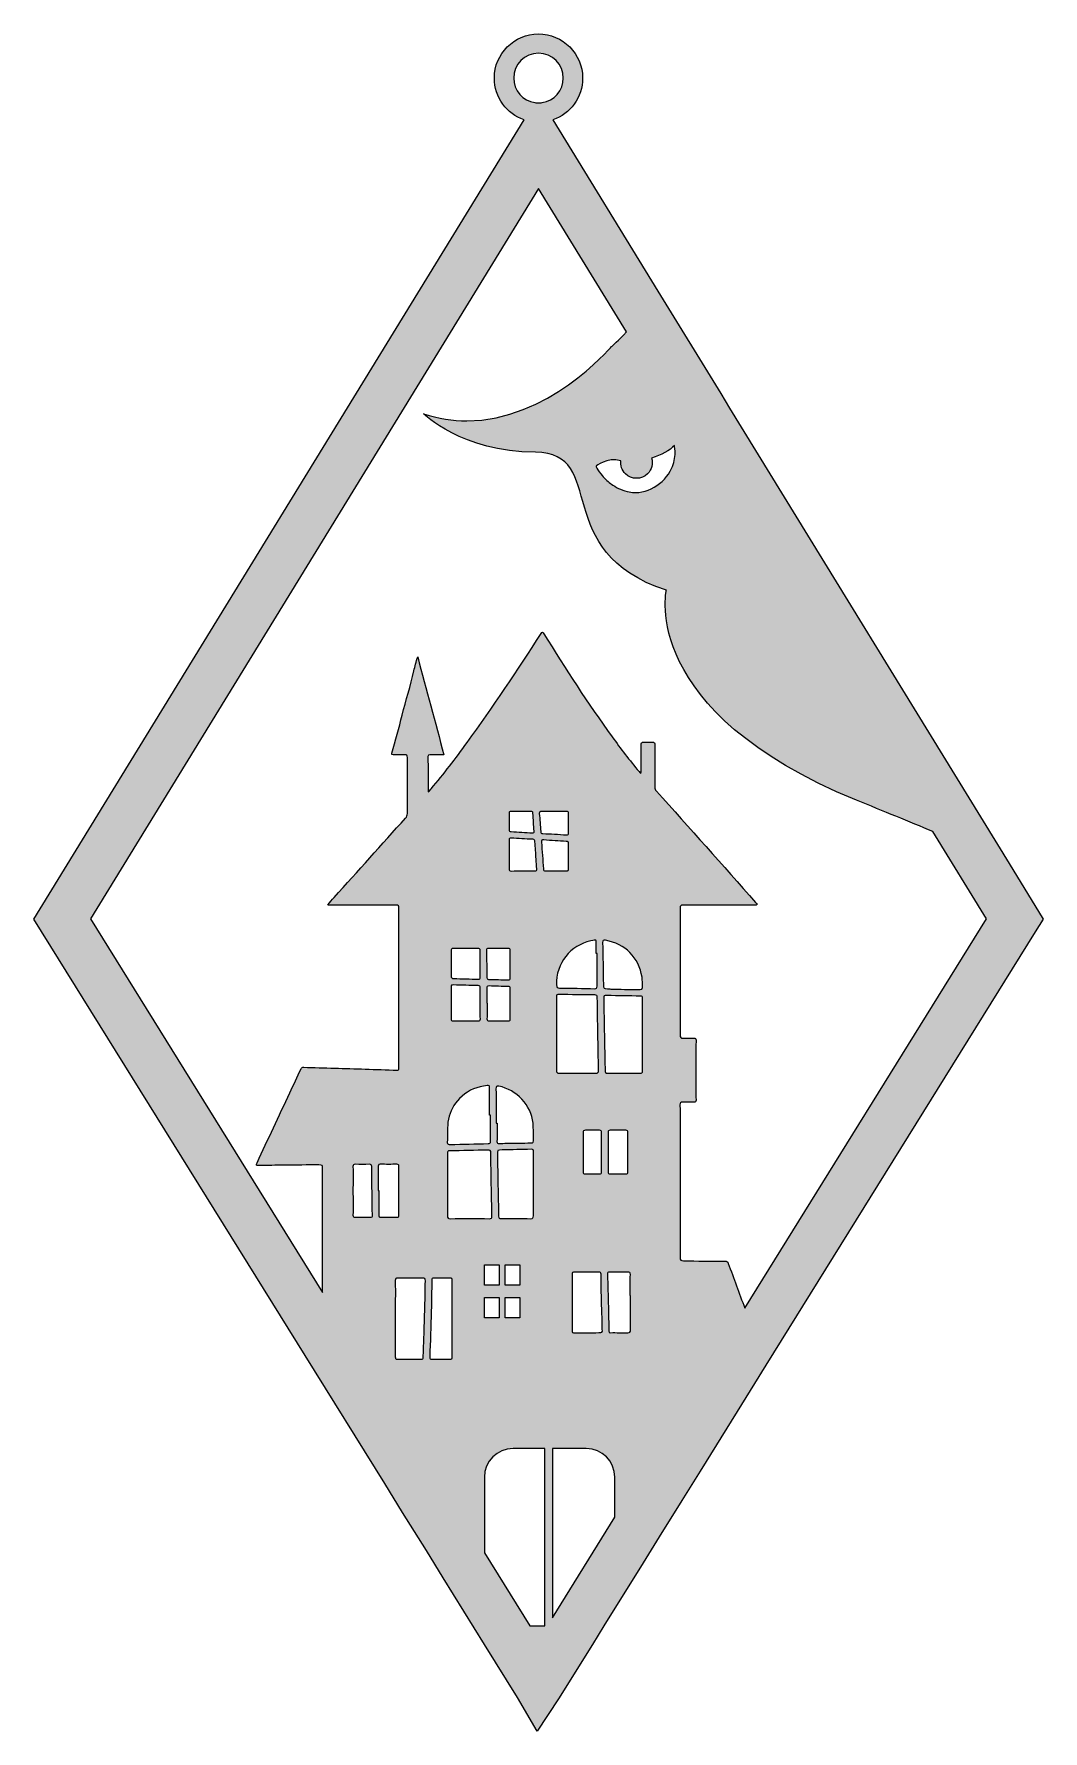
# Model space of a CAD drawing. Extents: x 663 to 2337, y -2907 to -92.
import ezdxf

# ---------------------------------------------------------------- set-up
doc = ezdxf.new("R2010")
doc.units = 0
doc.header["$MEASUREMENT"] = 0
doc.layers.add('Layer 1', color=7, linetype='Continuous')

msp = doc.modelspace()

# ---------------------------------------------------------------- hatches: boundary and pattern name
at = {"layer": 'Layer 1', "true_color": 0x6870b5}
h = msp.add_hatch(color=173, dxfattribs=at)
h.dxf.hatch_style = 2
edge = h.paths.add_edge_path()
edge.add_spline(control_points=[(2281, -1468.4), (2281, -1468.4), (1817.5, -713), (1817.5, -713), (1817.5, -713), (1802.7, -688.8), (1802.7, -688.8), (1802.7, -688.8), (1802.7, -688.7), (1802.7, -688.7), (1802.7, -688.7), (1698.6, -519.1), (1698.6, -519.1), (1698.6, -519.1), (1524.2, -234.9), (1524.2, -234.9), (1553, -225.1), (1573.6, -197.8), (1573.6, -165.6), (1573.6, -125.2), (1540.9, -92.4), (1500.4, -92.4), (1460, -92.4), (1427.2, -125.2), (1427.2, -165.6), (1427.2, -197.8), (1447.8, -225.1), (1476.6, -234.9), (1476.6, -234.9), (663.4, -1560.5), (663.4, -1560.5), (663.4, -1560.5), (1113.1, -2284), (1113.1, -2284), (1113.1, -2284), (1245.3, -2496.7), (1245.3, -2496.7), (1245.3, -2496.7), (1274.9, -2544.3), (1274.9, -2544.3), (1274.9, -2544.3), (1314.4, -2607.8), (1314.4, -2607.8), (1314.4, -2607.8), (1342.5, -2653), (1342.5, -2653), (1342.5, -2653), (1411, -2763.3), (1411, -2763.3), (1411, -2763.3), (1465.7, -2851.3), (1465.7, -2851.3), (1465.7, -2851.3), (1498.1, -2907), (1498.1, -2907), (1498.1, -2907), (1533.6, -2853.8), (1533.6, -2853.8), (1533.6, -2853.8), (1589.8, -2763.3), (1589.8, -2763.3), (1589.8, -2763.3), (1608.8, -2732.7), (1608.8, -2732.7), (1608.8, -2732.7), (1627.2, -2703.1), (1627.2, -2703.1), (1627.2, -2703.1), (1669.4, -2635.3), (1669.4, -2635.3), (1669.4, -2635.3), (1700.8, -2584.8), (1700.8, -2584.8), (1700.8, -2584.8), (1738.4, -2524.4), (1738.4, -2524.4), (1738.4, -2524.4), (1768.4, -2476.1), (1768.4, -2476.1), (1768.4, -2476.1), (1830, -2376.9), (1830, -2376.9), (1830, -2376.9), (1858.8, -2330.6), (1858.8, -2330.6), (1858.8, -2330.6), (1877.7, -2300.2), (1877.7, -2300.2), (1877.7, -2300.2), (2324.5, -1581.4), (2324.5, -1581.4), (2324.5, -1581.4), (2337.5, -1560.5), (2337.5, -1560.5), (2337.5, -1560.5), (2281, -1468.4), (2281, -1468.4)], knot_values=[0, 0, 0, 0, 1, 1, 1, 2, 2, 2, 3, 3, 3, 4, 4, 4, 5, 5, 5, 6, 6, 6, 7, 7, 7, 8, 8, 8, 9, 9, 9, 10, 10, 10, 11, 11, 11, 12, 12, 12, 13, 13, 13, 14, 14, 14, 15, 15, 15, 16, 16, 16, 17, 17, 17, 18, 18, 18, 19, 19, 19, 20, 20, 20, 21, 21, 21, 22, 22, 22, 23, 23, 23, 24, 24, 24, 25, 25, 25, 26, 26, 26, 27, 27, 27, 28, 28, 28, 29, 29, 29, 30, 30, 30, 31, 31, 31, 32, 32, 32, 32], degree=3, periodic=1)
edge = h.paths.add_edge_path()
edge.add_spline(control_points=[(1644.7, -821.8), (1654.8, -831.9), (1671.4, -831.9), (1681.5, -821.8), (1688.5, -814.8), (1690.7, -804.7), (1688, -795.9), (1703.8, -790.9), (1718.5, -783.4), (1726.2, -774.7), (1725.4, -775.6), (1727.2, -785), (1727.2, -786.4), (1727.1, -795.6), (1725.2, -804.7), (1721.3, -813.1), (1709.6, -838.3), (1679, -857.9), (1650.9, -852), (1641.2, -850), (1631.9, -846.1), (1623.7, -840.6), (1618.2, -837), (1613.2, -832.7), (1608.8, -828), (1607.4, -826.4), (1594.5, -810.6), (1595.9, -809.4), (1595.9, -809.4), (1613.5, -793.7), (1637.2, -800.4), (1636.3, -808), (1638.8, -815.9), (1644.7, -821.8)], knot_values=[0, 0, 0, 0, 1, 1, 1, 2, 2, 2, 3, 3, 3, 4, 4, 4, 5, 5, 5, 6, 6, 6, 7, 7, 7, 8, 8, 8, 9, 9, 9, 10, 10, 10, 11, 11, 11, 11], degree=3, periodic=1)
edge = h.paths.add_edge_path()
edge.add_spline(control_points=[(1459.3, -165.6), (1459.3, -142.9), (1477.8, -124.5), (1500.4, -124.5), (1523.1, -124.5), (1541.6, -142.9), (1541.6, -165.6), (1541.6, -186.2), (1526.4, -203.4), (1506.6, -206.2), (1504.6, -206.6), (1502.5, -206.8), (1500.4, -206.8), (1498.3, -206.8), (1496.3, -206.6), (1494.2, -206.2), (1474.5, -203.4), (1459.3, -186.2), (1459.3, -165.6)], knot_values=[0, 0, 0, 0, 1, 1, 1, 2, 2, 2, 3, 3, 3, 4, 4, 4, 5, 5, 5, 6, 6, 6, 6], degree=3, periodic=1)
edge = h.paths.add_edge_path()
edge.add_spline(control_points=[(1221.2, -2055), (1212.9, -2054.9), (1204.6, -2054.9), (1196.3, -2055), (1193.4, -2055.1), (1192.7, -2054.2), (1192.7, -2051.4), (1192.8, -2038), (1192.7, -2024.6), (1192.7, -2011.2), (1192.7, -1997.8), (1192.8, -1984.4), (1192.7, -1971), (1192.6, -1967.8), (1193.5, -1967), (1196.6, -1967), (1204.4, -1967.3), (1212.3, -1967.3), (1220.1, -1967), (1223.1, -1967), (1223.8, -1968), (1223.8, -1970.8), (1223.9, -1989.4), (1224.2, -2008), (1224.4, -2026.6), (1224.5, -2034.9), (1224.6, -2043), (1225, -2051.1), (1225.3, -2054.2), (1224.2, -2055.1), (1221.2, -2055)], knot_values=[0, 0, 0, 0, 1, 1, 1, 2, 2, 2, 3, 3, 3, 4, 4, 4, 5, 5, 5, 6, 6, 6, 7, 7, 7, 8, 8, 8, 9, 9, 9, 10, 10, 10, 10], degree=3, periodic=1)
edge = h.paths.add_edge_path()
edge.add_spline(control_points=[(1238.8, -2055), (1235.7, -2055.1), (1235.7, -2053.4), (1235.7, -2051.3), (1235.7, -2051.3), (1235.7, -2010.6), (1235.7, -2010.6), (1235.7, -2010.6), (1234.7, -2010.6), (1234.7, -2010.6), (1234.7, -1997.1), (1234.7, -1983.6), (1234.6, -1970), (1234.6, -1967.6), (1235.6, -1967), (1237.7, -1967), (1247.1, -1967.2), (1256.4, -1967.2), (1265.7, -1967), (1268.2, -1967), (1268.9, -1967.9), (1268.9, -1970.3), (1268.8, -1997.4), (1268.8, -2024.6), (1268.9, -2051.6), (1268.9, -2053.9), (1268.5, -2055.1), (1265.8, -2055), (1256.8, -2054.9), (1247.8, -2054.9), (1238.8, -2055)], knot_values=[0, 0, 0, 0, 1, 1, 1, 2, 2, 2, 3, 3, 3, 4, 4, 4, 5, 5, 5, 6, 6, 6, 7, 7, 7, 8, 8, 8, 9, 9, 9, 10, 10, 10, 10], degree=3, periodic=1)
edge = h.paths.add_edge_path()
edge.add_spline(control_points=[(1310.2, -2260.9), (1309.8, -2269.6), (1309.4, -2278.4), (1309.3, -2287.1), (1309.2, -2289.5), (1308.6, -2290.4), (1306, -2290.4), (1292.8, -2290.3), (1279.4, -2290.3), (1266.2, -2290.4), (1262.9, -2290.5), (1262.9, -2288.8), (1262.9, -2286.4), (1262.9, -2265.4), (1262.9, -2244.4), (1262.9, -2223.4), (1262.9, -2202.2), (1263, -2181.1), (1262.9, -2159.9), (1262.8, -2156.7), (1263.8, -2155.7), (1267, -2155.8), (1280.7, -2155.9), (1294.4, -2155.9), (1308.2, -2155.7), (1311.8, -2155.7), (1312.9, -2156.7), (1312.8, -2160.3), (1312.3, -2193.9), (1311.4, -2227.4), (1310.2, -2260.9)], knot_values=[0, 0, 0, 0, 1, 1, 1, 2, 2, 2, 3, 3, 3, 4, 4, 4, 5, 5, 5, 6, 6, 6, 7, 7, 7, 8, 8, 8, 9, 9, 9, 10, 10, 10, 10], degree=3, periodic=1)
edge = h.paths.add_edge_path()
edge.add_spline(control_points=[(1357.5, -2286), (1357.5, -2289.6), (1356.3, -2290.6), (1352.8, -2290.4), (1343, -2290.2), (1333.2, -2290.3), (1323.5, -2290.4), (1320.8, -2290.4), (1319.9, -2290), (1320.1, -2286.8), (1321, -2261.3), (1321.6, -2235.8), (1322.6, -2210.3), (1323.2, -2193.4), (1323.2, -2176.5), (1323.4, -2159.6), (1323.4, -2156.8), (1324.1, -2155.7), (1327.1, -2155.8), (1335.8, -2155.9), (1344.5, -2155.9), (1353.3, -2155.8), (1356.5, -2155.7), (1357.5, -2156.7), (1357.5, -2159.9), (1357.3, -2181.1), (1357.4, -2202.2), (1357.4, -2223.4), (1357.4, -2244.2), (1357.2, -2265.1), (1357.5, -2286)], knot_values=[0, 0, 0, 0, 1, 1, 1, 2, 2, 2, 3, 3, 3, 4, 4, 4, 5, 5, 5, 6, 6, 6, 7, 7, 7, 8, 8, 8, 9, 9, 9, 10, 10, 10, 10], degree=3, periodic=1)
edge = h.paths.add_edge_path()
edge.add_spline(control_points=[(1351.1, -1892.4), (1353.9, -1879.1), (1359.9, -1867.7), (1369.6, -1858), (1380.7, -1846.9), (1393.7, -1839.7), (1409.2, -1837.4), (1420.2, -1835.9), (1419.2, -1834.3), (1419.3, -1845.6), (1419.4, -1858.8), (1419.4, -1872.1), (1419.4, -1885.4), (1419.4, -1885.4), (1420.8, -1885.4), (1420.8, -1885.4), (1420.8, -1900), (1420.8, -1914.7), (1420.9, -1929.5), (1420.9, -1932.3), (1419.5, -1932.7), (1417.1, -1932.7), (1396.1, -1933.2), (1374.9, -1933.8), (1353.9, -1934.3), (1351.3, -1934.3), (1349.1, -1934.1), (1349.2, -1930.7), (1350.1, -1917.9), (1348.4, -1905.1), (1351.1, -1892.4)], knot_values=[0, 0, 0, 0, 1, 1, 1, 2, 2, 2, 3, 3, 3, 4, 4, 4, 5, 5, 5, 6, 6, 6, 7, 7, 7, 8, 8, 8, 9, 9, 9, 10, 10, 10, 10], degree=3, periodic=1)
edge = h.paths.add_edge_path()
edge.add_spline(control_points=[(1355.5, -1613.4), (1355.5, -1610.2), (1356.1, -1609.1), (1359.5, -1609.1), (1372.9, -1609.4), (1386.3, -1609.3), (1399.7, -1609.1), (1402.6, -1609.1), (1403.8, -1609.8), (1403.7, -1613), (1403.5, -1620.3), (1403.6, -1627.6), (1403.6, -1634.9), (1403.6, -1634.9), (1403.8, -1634.9), (1403.8, -1634.9), (1403.8, -1642.2), (1403.6, -1649.4), (1403.9, -1656.7), (1404, -1659.5), (1403.1, -1660.3), (1400.5, -1660.1), (1386.9, -1659.7), (1373.4, -1659.3), (1359.9, -1659), (1356.8, -1658.9), (1355.4, -1658.1), (1355.5, -1654.4), (1355.7, -1640.8), (1355.6, -1627.1), (1355.5, -1613.4)], knot_values=[0, 0, 0, 0, 1, 1, 1, 2, 2, 2, 3, 3, 3, 4, 4, 4, 5, 5, 5, 6, 6, 6, 7, 7, 7, 8, 8, 8, 9, 9, 9, 10, 10, 10, 10], degree=3, periodic=1)
edge = h.paths.add_edge_path()
edge.add_spline(control_points=[(1404, -1725.9), (1404, -1728.5), (1403.3, -1729.4), (1400.5, -1729.4), (1386.7, -1729.3), (1372.8, -1729.3), (1358.9, -1729.4), (1356.2, -1729.4), (1355.5, -1728.6), (1355.5, -1726), (1355.6, -1708.4), (1355.6, -1690.7), (1355.5, -1673), (1355.5, -1670.3), (1356.3, -1669.5), (1359, -1669.7), (1372.9, -1670.1), (1386.7, -1670.4), (1400.5, -1670.6), (1403.4, -1670.6), (1404, -1671.8), (1403.9, -1674.3), (1403.8, -1682.9), (1403.9, -1691.5), (1403.9, -1700.1), (1403.9, -1708.8), (1403.8, -1717.4), (1404, -1725.9)], knot_values=[0, 0, 0, 0, 1, 1, 1, 2, 2, 2, 3, 3, 3, 4, 4, 4, 5, 5, 5, 6, 6, 6, 7, 7, 7, 8, 8, 8, 9, 9, 9, 9], degree=3, periodic=1)
edge = h.paths.add_edge_path()
edge.add_spline(control_points=[(1451.8, -1429), (1451.8, -1426.5), (1452.5, -1425.9), (1455, -1426.1), (1467, -1426.9), (1478.9, -1427.7), (1490.8, -1428.1), (1493.9, -1428.2), (1494.3, -1429.9), (1494.5, -1432.2), (1495.2, -1441.9), (1495.9, -1451.4), (1496.5, -1461), (1496.9, -1466.3), (1497.1, -1471.8), (1497.5, -1477.1), (1497.8, -1479.6), (1497, -1480.5), (1494.5, -1480.5), (1481.3, -1480.5), (1468.3, -1480.5), (1455.1, -1480.7), (1452.3, -1480.8), (1451.8, -1479.7), (1451.8, -1477.1), (1452, -1469.3), (1451.9, -1461.4), (1451.9, -1453.5), (1451.9, -1453.5), (1451.9, -1441.3), (1451.9, -1441.3), (1451.9, -1437.2), (1451.9, -1433.2), (1451.8, -1429)], knot_values=[0, 0, 0, 0, 1, 1, 1, 2, 2, 2, 3, 3, 3, 4, 4, 4, 5, 5, 5, 6, 6, 6, 7, 7, 7, 8, 8, 8, 9, 9, 9, 10, 10, 10, 11, 11, 11, 11], degree=3, periodic=1)
edge = h.paths.add_edge_path()
edge.add_spline(control_points=[(1451.8, -1411.9), (1452, -1402.8), (1451.9, -1393.8), (1451.8, -1384.8), (1451.8, -1382.5), (1452.5, -1381.7), (1454.8, -1381.8), (1460.4, -1381.9), (1465.9, -1381.9), (1471.5, -1381.9), (1471.5, -1381.9), (1480.7, -1381.9), (1480.7, -1381.9), (1483, -1381.9), (1485.3, -1381.9), (1487.6, -1381.8), (1490, -1381.7), (1491.1, -1382.4), (1491.2, -1384.9), (1491.8, -1394.9), (1492.4, -1404.7), (1493.1, -1414.6), (1493.2, -1416.8), (1492.8, -1417.8), (1490.4, -1417.6), (1478.6, -1416.7), (1466.7, -1415.9), (1455, -1415.3), (1452.5, -1415.1), (1451.8, -1414.3), (1451.8, -1411.9)], knot_values=[0, 0, 0, 0, 1, 1, 1, 2, 2, 2, 3, 3, 3, 4, 4, 4, 5, 5, 5, 6, 6, 6, 7, 7, 7, 8, 8, 8, 9, 9, 9, 10, 10, 10, 10], degree=3, periodic=1)
h.paths.add_polyline_path([(1445.2, -2167.8), (1445.2, -2133.9), (1469.4, -2133.9), (1469.4, -2167.8)])
h.paths.add_polyline_path([(1469.4, -2187.8), (1469.4, -2221.8), (1445.2, -2221.8), (1445.2, -2187.8)])
edge = h.paths.add_edge_path()
edge.add_spline(control_points=[(1438.1, -2057.2), (1435, -2057.3), (1434.3, -2056.1), (1434.2, -2053.2), (1433.6, -2019.2), (1432.9, -1985.3), (1432.2, -1951.4), (1432, -1943.4), (1432, -1943.4), (1440.3, -1943.2), (1456.2, -1942.9), (1472.3, -1942.7), (1488.3, -1942.2), (1491.7, -1942.2), (1492, -1943.8), (1492, -1946.5), (1491.9, -1964.3), (1492, -1982.1), (1492, -1999.9), (1492, -2017.4), (1491.9, -2034.9), (1492, -2052.4), (1492, -2055.8), (1491.4, -2057.3), (1487.6, -2057.3), (1471.1, -2057), (1454.5, -2057.1), (1438.1, -2057.2)], knot_values=[0, 0, 0, 0, 1, 1, 1, 2, 2, 2, 3, 3, 3, 4, 4, 4, 5, 5, 5, 6, 6, 6, 7, 7, 7, 8, 8, 8, 9, 9, 9, 9], degree=3, periodic=1)
edge = h.paths.add_edge_path()
edge.add_spline(control_points=[(1349.5, -1948.5), (1349.5, -1945.9), (1349.7, -1944.7), (1352.9, -1944.7), (1374.1, -1944.5), (1395.2, -1944.1), (1416.3, -1943.5), (1420.2, -1943.4), (1421.3, -1944.5), (1421.4, -1948.5), (1421.8, -1983.3), (1422.4, -2018.2), (1423.3, -2053), (1423.3, -2056.7), (1422.2, -2057.3), (1418.9, -2057.3), (1397.3, -2057.1), (1375.6, -2057.1), (1354.1, -2057.3), (1350.6, -2057.3), (1349.3, -2056.5), (1349.4, -2052.6), (1349.6, -2035.2), (1349.5, -2017.6), (1349.5, -2000.2), (1349.5, -2000.2), (1349.6, -2000.2), (1349.6, -2000.2), (1349.6, -1982.9), (1349.6, -1965.8), (1349.5, -1948.5)], knot_values=[0, 0, 0, 0, 1, 1, 1, 2, 2, 2, 3, 3, 3, 4, 4, 4, 5, 5, 5, 6, 6, 6, 7, 7, 7, 8, 8, 8, 9, 9, 9, 10, 10, 10, 10], degree=3, periodic=1)
edge = h.paths.add_edge_path()
edge.add_spline(control_points=[(1414.8, -1699.9), (1414.8, -1691.6), (1414.9, -1683.3), (1414.7, -1675), (1414.7, -1672.2), (1415.4, -1671.2), (1418.4, -1671.3), (1429, -1671.7), (1439.6, -1672.1), (1450.3, -1672.2), (1453, -1672.2), (1453.7, -1673.2), (1453.7, -1675.7), (1453.6, -1692.6), (1453.6, -1709.3), (1453.7, -1726.1), (1453.7, -1729), (1452.6, -1729.4), (1450.2, -1729.4), (1439.6, -1729.3), (1429.2, -1729.3), (1418.6, -1729.4), (1415.8, -1729.5), (1414.9, -1728.5), (1415, -1725.7), (1415.1, -1717.1), (1415.1, -1708.5), (1415.1, -1699.9), (1415.1, -1699.9), (1414.8, -1699.9), (1414.8, -1699.9)], knot_values=[0, 0, 0, 0, 1, 1, 1, 2, 2, 2, 3, 3, 3, 4, 4, 4, 5, 5, 5, 6, 6, 6, 7, 7, 7, 8, 8, 8, 9, 9, 9, 10, 10, 10, 10], degree=3, periodic=1)
h.paths.add_polyline_path([(1410.9, -2187.8), (1435.1, -2187.8), (1435.1, -2221.8), (1410.9, -2221.8)])
h.paths.add_polyline_path([(1410.9, -2167.8), (1410.9, -2133.9), (1435.1, -2133.9), (1435.1, -2167.8)])
edge = h.paths.add_edge_path()
edge.add_spline(control_points=[(1487.8, -1931.6), (1474.5, -1932), (1461.2, -1932.1), (1448, -1932.3), (1443.6, -1932.3), (1439.2, -1932.3), (1434.8, -1932.4), (1432.4, -1932.6), (1431.6, -1931.6), (1431.6, -1929.2), (1431.8, -1919.1), (1431.7, -1909.1), (1431.7, -1899), (1431.7, -1899), (1430, -1899), (1430, -1899), (1430, -1879.9), (1430.1, -1860.9), (1429.9, -1841.7), (1429.9, -1838.2), (1430.1, -1836.8), (1434.4, -1837.6), (1464.2, -1843.2), (1488.1, -1869), (1491.4, -1899.1), (1492.4, -1908.9), (1491.6, -1918.6), (1492, -1928.4), (1492.2, -1932), (1489.9, -1931.6), (1487.8, -1931.6)], knot_values=[0, 0, 0, 0, 1, 1, 1, 2, 2, 2, 3, 3, 3, 4, 4, 4, 5, 5, 5, 6, 6, 6, 7, 7, 7, 8, 8, 8, 9, 9, 9, 10, 10, 10, 10], degree=3, periodic=1)
edge = h.paths.add_edge_path()
edge.add_spline(control_points=[(1453.7, -1612.4), (1453.6, -1620.1), (1453.7, -1627.9), (1453.7, -1635.6), (1453.7, -1643), (1453.6, -1650.4), (1453.7, -1657.9), (1453.7, -1660.6), (1452.9, -1661.5), (1450.2, -1661.4), (1439.3, -1661), (1428.4, -1660.7), (1417.5, -1660.4), (1415.4, -1660.4), (1414.8, -1659.5), (1414.7, -1657.5), (1414.6, -1642.5), (1414.4, -1627.6), (1414.2, -1612.6), (1414.2, -1610.2), (1414.7, -1609.1), (1417.3, -1609.2), (1428.4, -1609.3), (1439.5, -1609.3), (1450.5, -1609.2), (1453, -1609.1), (1453.7, -1610), (1453.7, -1612.4)], knot_values=[0, 0, 0, 0, 1, 1, 1, 2, 2, 2, 3, 3, 3, 4, 4, 4, 5, 5, 5, 6, 6, 6, 7, 7, 7, 8, 8, 8, 9, 9, 9, 9], degree=3, periodic=1)
edge = h.paths.add_edge_path()
edge.add_spline(control_points=[(1511, -2732.7), (1511, -2732.7), (1486, -2732.7), (1486, -2732.7), (1486, -2732.7), (1410.7, -2611.7), (1410.7, -2611.7), (1410.7, -2611.7), (1410.7, -2486), (1410.7, -2486), (1410.7, -2459.8), (1432, -2438.5), (1458.2, -2438.5), (1458.2, -2438.5), (1511, -2438.5), (1511, -2438.5), (1511, -2438.5), (1511, -2732.7), (1511, -2732.7)], knot_values=[0, 0, 0, 0, 1, 1, 1, 2, 2, 2, 3, 3, 3, 4, 4, 4, 5, 5, 5, 6, 6, 6, 6], degree=3, periodic=1)
edge = h.paths.add_edge_path()
edge.add_spline(control_points=[(1501.8, -1385.2), (1501.6, -1382.3), (1502.7, -1381.7), (1505.4, -1381.8), (1512.3, -1381.9), (1519.3, -1381.9), (1526.3, -1381.9), (1533.1, -1381.9), (1540, -1381.9), (1546.8, -1381.8), (1549.5, -1381.7), (1550.3, -1382.7), (1550.3, -1385.3), (1550.2, -1396.1), (1550.2, -1406.8), (1550.3, -1417.6), (1550.3, -1420.1), (1549.6, -1420.9), (1547, -1420.7), (1533.8, -1419.9), (1520.6, -1419.1), (1507.4, -1418.6), (1504.8, -1418.5), (1504.3, -1417.4), (1504.2, -1415.2), (1503.5, -1405.2), (1502.7, -1395.2), (1501.8, -1385.2)], knot_values=[0, 0, 0, 0, 1, 1, 1, 2, 2, 2, 3, 3, 3, 4, 4, 4, 5, 5, 5, 6, 6, 6, 7, 7, 7, 8, 8, 8, 9, 9, 9, 9], degree=3, periodic=1)
edge = h.paths.add_edge_path()
edge.add_spline(control_points=[(1508.5, -1477), (1507.5, -1462.4), (1506.5, -1447.7), (1505.3, -1433.1), (1505, -1429.6), (1506, -1429), (1509.3, -1429.2), (1521.7, -1430.2), (1534, -1430.9), (1546.4, -1431.5), (1549.4, -1431.6), (1550.4, -1432.5), (1550.3, -1435.6), (1550.1, -1442.3), (1550.3, -1449.2), (1550.3, -1456.1), (1550.3, -1456.1), (1550.3, -1466.3), (1550.3, -1466.3), (1550.3, -1469.8), (1550.3, -1473.2), (1550.3, -1476.6), (1550.3, -1479.3), (1549.7, -1480.5), (1546.7, -1480.5), (1535.2, -1480.3), (1523.6, -1480.3), (1512.1, -1480.5), (1509.5, -1480.5), (1508.6, -1479.6), (1508.5, -1477)], knot_values=[0, 0, 0, 0, 1, 1, 1, 2, 2, 2, 3, 3, 3, 4, 4, 4, 5, 5, 5, 6, 6, 6, 7, 7, 7, 8, 8, 8, 9, 9, 9, 10, 10, 10, 10], degree=3, periodic=1)
edge = h.paths.add_edge_path()
edge.add_spline(control_points=[(1597.6, -1617.3), (1597.6, -1635.5), (1597.5, -1653.7), (1597.6, -1671.9), (1597.6, -1674.8), (1597.1, -1676.1), (1593.8, -1675.9), (1574.3, -1675.3), (1554.8, -1675), (1535.3, -1674.7), (1531.8, -1674.6), (1530.5, -1673.7), (1530.3, -1669.7), (1528.9, -1633.6), (1553.9, -1603.5), (1587, -1596.7), (1597.6, -1594.5), (1596.2, -1593.4), (1596.3, -1604.2), (1596.4, -1608.6), (1596.3, -1612.9), (1596.3, -1617.3), (1596.3, -1617.3), (1597.6, -1617.3), (1597.6, -1617.3)], knot_values=[0, 0, 0, 0, 1, 1, 1, 2, 2, 2, 3, 3, 3, 4, 4, 4, 5, 5, 5, 6, 6, 6, 7, 7, 7, 8, 8, 8, 8], degree=3, periodic=1)
edge = h.paths.add_edge_path()
edge.add_spline(control_points=[(1556.2, -2150.5), (1556.2, -2147), (1556.8, -2145.7), (1560.6, -2145.8), (1573.9, -2146), (1587.2, -2146), (1600.4, -2145.8), (1603.2, -2145.8), (1604.2, -2146.6), (1604.2, -2149.5), (1604.5, -2168.9), (1604.5, -2188.2), (1605.5, -2207.6), (1606.1, -2218.5), (1605.5, -2229.4), (1606.3, -2240.3), (1606.7, -2246.3), (1606.4, -2246.3), (1600.5, -2246.3), (1587.8, -2246.4), (1575, -2246.5), (1562.1, -2246.6), (1556.3, -2246.6), (1556.3, -2246.6), (1556.3, -2241), (1556.2, -2226), (1556.2, -2211), (1556.2, -2196), (1556.2, -2196), (1556.2, -2173.3), (1556.2, -2173.3), (1556.2, -2165.7), (1556.2, -2158.1), (1556.2, -2150.5)], knot_values=[0, 0, 0, 0, 1, 1, 1, 2, 2, 2, 3, 3, 3, 4, 4, 4, 5, 5, 5, 6, 6, 6, 7, 7, 7, 8, 8, 8, 9, 9, 9, 10, 10, 10, 11, 11, 11, 11], degree=3, periodic=1)
edge = h.paths.add_edge_path()
edge.add_spline(control_points=[(1605.1, -1946.8), (1605.1, -1957.7), (1605.1, -1968.6), (1605.1, -1979.6), (1605.2, -1982.2), (1604.4, -1983.2), (1601.7, -1983.1), (1593.8, -1982.9), (1586, -1982.9), (1578.1, -1983.1), (1575.2, -1983.2), (1574.4, -1982.2), (1574.4, -1979.3), (1574.5, -1957.7), (1574.5, -1936.2), (1574.4, -1914.6), (1574.4, -1911.4), (1575.5, -1910.6), (1578.4, -1910.7), (1586.1, -1910.7), (1593.8, -1910.8), (1601.6, -1910.6), (1604.6, -1910.5), (1605.2, -1911.6), (1605.1, -1914.4), (1605.1, -1925.2), (1605.1, -1936), (1605.1, -1946.8)], knot_values=[0, 0, 0, 0, 1, 1, 1, 2, 2, 2, 3, 3, 3, 4, 4, 4, 5, 5, 5, 6, 6, 6, 7, 7, 7, 8, 8, 8, 9, 9, 9, 9], degree=3, periodic=1)
edge = h.paths.add_edge_path()
edge.add_spline(control_points=[(1595, -1816), (1575.1, -1815.8), (1555.1, -1815.8), (1535.1, -1816), (1531.1, -1816), (1530.3, -1814.8), (1530.4, -1811.2), (1530.6, -1790.8), (1530.4, -1770.7), (1530.4, -1750.3), (1530.5, -1730.1), (1530.5, -1709.8), (1530.4, -1689.5), (1530.4, -1686.4), (1531, -1685.2), (1534.5, -1685.3), (1554.3, -1685.9), (1574, -1686.1), (1593.9, -1686.3), (1596.7, -1686.3), (1598, -1687.2), (1598, -1690.4), (1598.6, -1730.6), (1599.2, -1770.8), (1600, -1811), (1600.1, -1815), (1599.1, -1816), (1595, -1816)], knot_values=[0, 0, 0, 0, 1, 1, 1, 2, 2, 2, 3, 3, 3, 4, 4, 4, 5, 5, 5, 6, 6, 6, 7, 7, 7, 8, 8, 8, 9, 9, 9, 9], degree=3, periodic=1)
edge = h.paths.add_edge_path()
edge.add_spline(control_points=[(1627.2, -2552.2), (1627.2, -2552.2), (1523.5, -2719.2), (1523.5, -2719.2), (1523.5, -2719.2), (1523.5, -2438.5), (1523.5, -2438.5), (1523.5, -2438.5), (1579.7, -2438.5), (1579.7, -2438.5), (1605.9, -2438.5), (1627.2, -2459.8), (1627.2, -2486), (1627.2, -2486), (1627.2, -2552.2), (1627.2, -2552.2)], knot_values=[0, 0, 0, 0, 1, 1, 1, 2, 2, 2, 3, 3, 3, 4, 4, 4, 5, 5, 5, 5], degree=3, periodic=1)
edge = h.paths.add_edge_path()
edge.add_spline(control_points=[(1606.8, -1599.3), (1606.7, -1595.3), (1608.1, -1595.1), (1611.4, -1595.6), (1644.2, -1601.2), (1667, -1624), (1672.2, -1656.7), (1672.7, -1659.9), (1672.6, -1663.2), (1672.9, -1665.8), (1672.9, -1665.8), (1672.9, -1668.2), (1672.9, -1668.2), (1672.9, -1677.7), (1672.9, -1677.6), (1663.4, -1677.4), (1649.7, -1677), (1636, -1676.8), (1622.3, -1676.5), (1619.8, -1676.4), (1617.3, -1676.3), (1615, -1676.1), (1608.3, -1675.5), (1608.3, -1675.5), (1608.1, -1668.8), (1607.7, -1645.6), (1607.4, -1622.4), (1606.8, -1599.3)], knot_values=[0, 0, 0, 0, 1, 1, 1, 2, 2, 2, 3, 3, 3, 4, 4, 4, 5, 5, 5, 6, 6, 6, 7, 7, 7, 8, 8, 8, 9, 9, 9, 9], degree=3, periodic=1)
edge = h.paths.add_edge_path()
edge.add_spline(control_points=[(1648.5, -2246.4), (1639, -2247), (1629.6, -2245.9), (1620.1, -2246.4), (1617.7, -2246.5), (1617.2, -2245.8), (1617.2, -2243.5), (1616.9, -2230.1), (1616.6, -2216.7), (1616.3, -2203.3), (1615.8, -2185.4), (1615.4, -2167.5), (1614.9, -2149.6), (1614.7, -2146.7), (1615.4, -2145.8), (1618.3, -2145.8), (1628.4, -2146), (1638.5, -2146), (1648.5, -2145.8), (1651.7, -2145.7), (1652.8, -2146.6), (1652.8, -2150), (1652.5, -2161.6), (1652.6, -2173.3), (1652.6, -2184.9), (1652.6, -2184.9), (1653.1, -2184.9), (1653.1, -2184.9), (1653.1, -2203.9), (1653, -2222.9), (1653.2, -2241.8), (1653.2, -2245.4), (1652.1, -2246.2), (1648.5, -2246.4)], knot_values=[0, 0, 0, 0, 1, 1, 1, 2, 2, 2, 3, 3, 3, 4, 4, 4, 5, 5, 5, 6, 6, 6, 7, 7, 7, 8, 8, 8, 9, 9, 9, 10, 10, 10, 11, 11, 11, 11], degree=3, periodic=1)
edge = h.paths.add_edge_path()
edge.add_spline(control_points=[(1648.9, -1979.3), (1648.9, -1982.2), (1648.1, -1983.2), (1645.1, -1983.1), (1636.6, -1982.9), (1628, -1982.9), (1619.3, -1983.1), (1616.6, -1983.1), (1615.8, -1982.1), (1615.8, -1979.5), (1615.9, -1957.7), (1615.9, -1935.8), (1615.8, -1913.9), (1615.8, -1911.4), (1616.7, -1910.6), (1619.2, -1910.7), (1627.9, -1910.7), (1636.7, -1910.7), (1645.4, -1910.6), (1648.1, -1910.6), (1648.9, -1911.5), (1648.9, -1914.2), (1648.7, -1925.1), (1648.8, -1936), (1648.8, -1946.9), (1648.8, -1957.7), (1648.7, -1968.6), (1648.9, -1979.3)], knot_values=[0, 0, 0, 0, 1, 1, 1, 2, 2, 2, 3, 3, 3, 4, 4, 4, 5, 5, 5, 6, 6, 6, 7, 7, 7, 8, 8, 8, 9, 9, 9, 9], degree=3, periodic=1)
edge = h.paths.add_edge_path()
edge.add_spline(control_points=[(1668.6, -1816), (1651.1, -1815.9), (1633.5, -1815.8), (1616, -1816), (1611.6, -1816.1), (1610.8, -1814.5), (1610.8, -1810.6), (1610.8, -1798.7), (1610.5, -1786.7), (1610.2, -1774.7), (1609.7, -1747.5), (1609.1, -1720.2), (1608.6, -1693), (1608.4, -1687.1), (1608.4, -1687.1), (1614.2, -1687.2), (1632.6, -1687.5), (1650.9, -1687.9), (1669.4, -1688.1), (1672.3, -1688.1), (1672.9, -1689.1), (1672.9, -1691.9), (1672.9, -1712), (1672.9, -1732.1), (1672.9, -1752.3), (1672.9, -1752.3), (1672.9, -1776.1), (1672.9, -1776.1), (1672.9, -1788), (1672.9, -1799.9), (1673, -1811.8), (1673, -1815.5), (1671.8, -1816), (1668.6, -1816)], knot_values=[0, 0, 0, 0, 1, 1, 1, 2, 2, 2, 3, 3, 3, 4, 4, 4, 5, 5, 5, 6, 6, 6, 7, 7, 7, 8, 8, 8, 9, 9, 9, 10, 10, 10, 11, 11, 11, 11], degree=3, periodic=1)
edge = h.paths.add_edge_path()
edge.add_spline(control_points=[(1842.6, -2205.6), (1833.5, -2180.8), (1824.3, -2156.1), (1815.3, -2131.4), (1814.1, -2128.3), (1812.6, -2127.5), (1809.6, -2127.5), (1786.7, -2127.4), (1763.8, -2127.8), (1740.8, -2127.1), (1736.6, -2126.9), (1735.3, -2126.1), (1735.3, -2121.6), (1735.5, -2058.3), (1735.5, -1995), (1735.5, -1931.6), (1735.5, -1910.7), (1735.4, -1889.7), (1735.1, -1868.7), (1735.1, -1865.2), (1736, -1863.7), (1739.7, -1863.9), (1745.8, -1864.3), (1751.9, -1864.1), (1758.1, -1864.3), (1760.9, -1864.5), (1761.8, -1863.5), (1761.8, -1860.6), (1761.5, -1853.5), (1761.5, -1846.4), (1761.5, -1839.2), (1761.5, -1813.3), (1761.6, -1787.3), (1761.8, -1761.3), (1761.8, -1758.2), (1760.6, -1757.7), (1757.9, -1757.7), (1752.1, -1757.9), (1746.3, -1757.6), (1740.4, -1757.9), (1736.4, -1758.1), (1735.3, -1756.8), (1735.3, -1752.7), (1735.5, -1682.6), (1735.5, -1612.4), (1735.3, -1542.3), (1735.3, -1538.2), (1736.4, -1537.2), (1740.4, -1537.2), (1780.1, -1537.3), (1819.8, -1537.3), (1859.4, -1537.3), (1860.7, -1537.3), (1862.1, -1537.8), (1863.2, -1536.4), (1862.3, -1535.3), (1861.4, -1534.1), (1860.5, -1533), (1805.9, -1471.1), (1751.3, -1409.3), (1696, -1348.1), (1694, -1346), (1693.3, -1343.9), (1693.3, -1341.1), (1693.4, -1317.7), (1693.3, -1294.4), (1693.4, -1271.1), (1693.4, -1268.1), (1692.7, -1266.9), (1689.5, -1267.1), (1684.6, -1267.3), (1679.6, -1267.3), (1674.7, -1267.1), (1671.6, -1266.9), (1670.7, -1268), (1670.7, -1271), (1670.9, -1285.5), (1670.8, -1299.9), (1670.8, -1314.4), (1670.8, -1315.8), (1671.2, -1317.4), (1670.1, -1319), (1669, -1317.8), (1668.2, -1316.9), (1667.3, -1315.8), (1651.6, -1297.2), (1636.9, -1277.8), (1622.6, -1258.1), (1582.4, -1202.7), (1545.2, -1145.4), (1509.4, -1087.1), (1507.7, -1084.3), (1507, -1083.4), (1504.8, -1086.9), (1465.4, -1148.2), (1424.8, -1208.8), (1382, -1267.7), (1363, -1294), (1343.3, -1319.7), (1322.3, -1344.3), (1320.8, -1346), (1319.7, -1347.9), (1317.2, -1349.2), (1317.2, -1329.4), (1317.2, -1310.1), (1317.1, -1290.8), (1317.1, -1288.4), (1318.2, -1288.1), (1320.3, -1288.1), (1320.3, -1288.1), (1343.5, -1288.1), (1343.5, -1288.1), (1329.1, -1233.9), (1314.7, -1180.2), (1300, -1125.2), (1297.7, -1133.9), (1295.4, -1141.3), (1293.7, -1148.8), (1288.1, -1173.4), (1280.5, -1197.6), (1274.3, -1222.1), (1269, -1243.3), (1263.1, -1264.3), (1257.4, -1285.3), (1256.8, -1287.5), (1257.2, -1288.1), (1259.4, -1288.1), (1265.9, -1288), (1272.3, -1288.3), (1278.7, -1288), (1282.2, -1287.8), (1283, -1288.9), (1283, -1292.3), (1282.9, -1323.2), (1282.9, -1354.2), (1283, -1385.1), (1283, -1388.3), (1282, -1390.6), (1279.9, -1392.9), (1240.4, -1436.7), (1201, -1480.7), (1161.5, -1524.6), (1157.9, -1528.6), (1154.4, -1532.5), (1150.8, -1536.6), (1152.6, -1537.7), (1154.1, -1537.3), (1155.5, -1537.3), (1191.5, -1537.3), (1227.5, -1537.4), (1263.6, -1537.2), (1268.2, -1537.2), (1269, -1538.5), (1269, -1542.8), (1268.8, -1630.5), (1268.9, -1718.2), (1268.9, -1805.8), (1268.9, -1806.6), (1268.8, -1807.3), (1268.9, -1808), (1269.2, -1810.4), (1268.1, -1811.1), (1265.8, -1810.9), (1248.2, -1810.4), (1230.6, -1809.7), (1213, -1809.2), (1179, -1808.1), (1145.1, -1807.2), (1111.1, -1806.2), (1108.7, -1806), (1107.5, -1806.9), (1106.5, -1809), (1100.4, -1822.3), (1094.1, -1835.3), (1088, -1848.6), (1069.8, -1887.2), (1051.7, -1925.8), (1033.6, -1964.4), (1031.4, -1969), (1031.4, -1969.1), (1036.8, -1969), (1050.9, -1968.6), (1065.1, -1969), (1079.2, -1968.6), (1098.2, -1968.1), (1117.1, -1968.3), (1136.1, -1968.2), (1142.1, -1968.2), (1142.1, -1968.2), (1142.1, -1974.2), (1142.1, -2042.7), (1142.1, -2111.2), (1142.2, -2179.6), (1142.2, -2179.6), (757.1, -1560.2), (757.1, -1560.2), (757.1, -1560.2), (1500.4, -348.6), (1500.4, -348.6), (1500.4, -348.6), (1646.5, -586.7), (1646.5, -586.7), (1632.8, -601.3), (1622.9, -609.6), (1621.7, -610.7), (1621.7, -610.7), (1621.7, -610.7), (1621.7, -610.7), (1621.6, -610.8), (1621.6, -610.8), (1621.6, -610.8), (1617.8, -615.2), (1515.7, -734.1), (1381.5, -734.1), (1358.4, -734.1), (1334.4, -730.6), (1309.8, -722.4), (1309.8, -722.4), (1372.9, -785.5), (1495.2, -786.1), (1617.6, -786.7), (1517.4, -951.7), (1712.6, -1014.9), (1712.6, -1014.9), (1665.9, -1215.1), (2027.8, -1363.1), (2073.1, -1381.6), (2115.4, -1398.9), (2154.8, -1415.2), (2154.8, -1415.2), (2243.8, -1560.2), (2243.8, -1560.2), (2243.8, -1560.2), (1842.6, -2205.6), (1842.6, -2205.6)], knot_values=[0, 0, 0, 0, 1, 1, 1, 2, 2, 2, 3, 3, 3, 4, 4, 4, 5, 5, 5, 6, 6, 6, 7, 7, 7, 8, 8, 8, 9, 9, 9, 10, 10, 10, 11, 11, 11, 12, 12, 12, 13, 13, 13, 14, 14, 14, 15, 15, 15, 16, 16, 16, 17, 17, 17, 18, 18, 18, 19, 19, 19, 20, 20, 20, 21, 21, 21, 22, 22, 22, 23, 23, 23, 24, 24, 24, 25, 25, 25, 26, 26, 26, 27, 27, 27, 28, 28, 28, 29, 29, 29, 30, 30, 30, 31, 31, 31, 32, 32, 32, 33, 33, 33, 34, 34, 34, 35, 35, 35, 36, 36, 36, 37, 37, 37, 38, 38, 38, 39, 39, 39, 40, 40, 40, 41, 41, 41, 42, 42, 42, 43, 43, 43, 44, 44, 44, 45, 45, 45, 46, 46, 46, 47, 47, 47, 48, 48, 48, 49, 49, 49, 50, 50, 50, 51, 51, 51, 52, 52, 52, 53, 53, 53, 54, 54, 54, 55, 55, 55, 56, 56, 56, 57, 57, 57, 58, 58, 58, 59, 59, 59, 60, 60, 60, 61, 61, 61, 62, 62, 62, 63, 63, 63, 64, 64, 64, 65, 65, 65, 66, 66, 66, 67, 67, 67, 68, 68, 68, 69, 69, 69, 70, 70, 70, 71, 71, 71, 72, 72, 72, 73, 73, 73, 74, 74, 74, 75, 75, 75, 76, 76, 76, 77, 77, 77, 78, 78, 78, 78], degree=3, periodic=1)

# ---------------------------------------------------------------- linework, layer by layer
at = {"layer": 'Layer 1', "lineweight": 0}
for points in [[(1410.9, -2167.8), (1410.9, -2133.9), (1435.1, -2133.9), (1435.1, -2167.8), (1410.9, -2167.8)], [(1445.2, -2167.8), (1445.2, -2133.9), (1469.4, -2133.9), (1469.4, -2167.8), (1445.2, -2167.8)], [(1410.9, -2187.8), (1435.1, -2187.8), (1435.1, -2221.8), (1410.9, -2221.8), (1410.9, -2187.8)], [(1469.4, -2187.8), (1469.4, -2221.8), (1445.2, -2221.8), (1445.2, -2187.8), (1469.4, -2187.8)]]:
    msp.add_lwpolyline(points, dxfattribs=at)
for points, knots in [([(2281, -1468.4), (2281, -1468.4), (1817.5, -713), (1817.5, -713), (1817.5, -713), (1802.7, -688.8), (1802.7, -688.8), (1802.7, -688.8), (1802.7, -688.7), (1802.7, -688.7), (1802.7, -688.7), (1698.6, -519.1), (1698.6, -519.1), (1698.6, -519.1), (1524.2, -234.9), (1524.2, -234.9), (1553, -225.1), (1573.6, -197.8), (1573.6, -165.6), (1573.6, -125.2), (1540.9, -92.4), (1500.4, -92.4), (1460, -92.4), (1427.2, -125.2), (1427.2, -165.6), (1427.2, -197.8), (1447.8, -225.1), (1476.6, -234.9), (1476.6, -234.9), (663.4, -1560.5), (663.4, -1560.5), (663.4, -1560.5), (1113.1, -2284), (1113.1, -2284), (1113.1, -2284), (1245.3, -2496.7), (1245.3, -2496.7), (1245.3, -2496.7), (1274.9, -2544.3), (1274.9, -2544.3), (1274.9, -2544.3), (1314.4, -2607.8), (1314.4, -2607.8), (1314.4, -2607.8), (1342.5, -2653), (1342.5, -2653), (1342.5, -2653), (1411, -2763.3), (1411, -2763.3), (1411, -2763.3), (1465.7, -2851.3), (1465.7, -2851.3), (1465.7, -2851.3), (1498.1, -2907), (1498.1, -2907), (1498.1, -2907), (1533.6, -2853.8), (1533.6, -2853.8), (1533.6, -2853.8), (1589.8, -2763.3), (1589.8, -2763.3), (1589.8, -2763.3), (1608.8, -2732.7), (1608.8, -2732.7), (1608.8, -2732.7), (1627.2, -2703.1), (1627.2, -2703.1), (1627.2, -2703.1), (1669.4, -2635.3), (1669.4, -2635.3), (1669.4, -2635.3), (1700.8, -2584.8), (1700.8, -2584.8), (1700.8, -2584.8), (1738.4, -2524.4), (1738.4, -2524.4), (1738.4, -2524.4), (1768.4, -2476.1), (1768.4, -2476.1), (1768.4, -2476.1), (1830, -2376.9), (1830, -2376.9), (1830, -2376.9), (1858.8, -2330.6), (1858.8, -2330.6), (1858.8, -2330.6), (1877.7, -2300.2), (1877.7, -2300.2), (1877.7, -2300.2), (2324.5, -1581.4), (2324.5, -1581.4), (2324.5, -1581.4), (2337.5, -1560.5), (2337.5, -1560.5), (2337.5, -1560.5), (2281, -1468.4), (2281, -1468.4)], [0, 0, 0, 0, 1, 1, 1, 2, 2, 2, 3, 3, 3, 4, 4, 4, 5, 5, 5, 6, 6, 6, 7, 7, 7, 8, 8, 8, 9, 9, 9, 10, 10, 10, 11, 11, 11, 12, 12, 12, 13, 13, 13, 14, 14, 14, 15, 15, 15, 16, 16, 16, 17, 17, 17, 18, 18, 18, 19, 19, 19, 20, 20, 20, 21, 21, 21, 22, 22, 22, 23, 23, 23, 24, 24, 24, 25, 25, 25, 26, 26, 26, 27, 27, 27, 28, 28, 28, 29, 29, 29, 30, 30, 30, 31, 31, 31, 32, 32, 32, 32]), ([(1459.3, -165.6), (1459.3, -142.9), (1477.8, -124.5), (1500.4, -124.5), (1523.1, -124.5), (1541.6, -142.9), (1541.6, -165.6), (1541.6, -186.2), (1526.4, -203.4), (1506.6, -206.2), (1504.6, -206.6), (1502.5, -206.8), (1500.4, -206.8), (1498.3, -206.8), (1496.3, -206.6), (1494.2, -206.2), (1474.5, -203.4), (1459.3, -186.2), (1459.3, -165.6)], [0, 0, 0, 0, 1, 1, 1, 2, 2, 2, 3, 3, 3, 4, 4, 4, 5, 5, 5, 6, 6, 6, 6]), ([(1842.6, -2205.6), (1833.5, -2180.8), (1824.3, -2156.1), (1815.3, -2131.4), (1814.1, -2128.3), (1812.6, -2127.5), (1809.6, -2127.5), (1786.7, -2127.4), (1763.8, -2127.8), (1740.8, -2127.1), (1736.6, -2126.9), (1735.3, -2126.1), (1735.3, -2121.6), (1735.5, -2058.3), (1735.5, -1995), (1735.5, -1931.6), (1735.5, -1910.7), (1735.4, -1889.7), (1735.1, -1868.7), (1735.1, -1865.2), (1736, -1863.7), (1739.7, -1863.9), (1745.8, -1864.3), (1751.9, -1864.1), (1758.1, -1864.3), (1760.9, -1864.5), (1761.8, -1863.5), (1761.8, -1860.6), (1761.5, -1853.5), (1761.5, -1846.4), (1761.5, -1839.2), (1761.5, -1813.3), (1761.6, -1787.3), (1761.8, -1761.3), (1761.8, -1758.2), (1760.6, -1757.7), (1757.9, -1757.7), (1752.1, -1757.9), (1746.3, -1757.6), (1740.4, -1757.9), (1736.4, -1758.1), (1735.3, -1756.8), (1735.3, -1752.7), (1735.5, -1682.6), (1735.5, -1612.4), (1735.3, -1542.3), (1735.3, -1538.2), (1736.4, -1537.2), (1740.4, -1537.2), (1780.1, -1537.3), (1819.8, -1537.3), (1859.4, -1537.3), (1860.7, -1537.3), (1862.1, -1537.8), (1863.2, -1536.4), (1862.3, -1535.3), (1861.4, -1534.1), (1860.5, -1533), (1805.9, -1471.1), (1751.3, -1409.3), (1696, -1348.1), (1694, -1346), (1693.3, -1343.9), (1693.3, -1341.1), (1693.4, -1317.7), (1693.3, -1294.4), (1693.4, -1271.1), (1693.4, -1268.1), (1692.7, -1266.9), (1689.5, -1267.1), (1684.6, -1267.3), (1679.6, -1267.3), (1674.7, -1267.1), (1671.6, -1266.9), (1670.7, -1268), (1670.7, -1271), (1670.9, -1285.5), (1670.8, -1299.9), (1670.8, -1314.4), (1670.8, -1315.8), (1671.2, -1317.4), (1670.1, -1319), (1669, -1317.8), (1668.2, -1316.9), (1667.3, -1315.8), (1651.6, -1297.2), (1636.9, -1277.8), (1622.6, -1258.1), (1582.4, -1202.7), (1545.2, -1145.4), (1509.4, -1087.1), (1507.7, -1084.3), (1507, -1083.4), (1504.8, -1086.9), (1465.4, -1148.2), (1424.8, -1208.8), (1382, -1267.7), (1363, -1294), (1343.3, -1319.7), (1322.3, -1344.3), (1320.8, -1346), (1319.7, -1347.9), (1317.2, -1349.2), (1317.2, -1329.4), (1317.2, -1310.1), (1317.1, -1290.8), (1317.1, -1288.4), (1318.2, -1288.1), (1320.3, -1288.1), (1320.3, -1288.1), (1343.5, -1288.1), (1343.5, -1288.1), (1329.1, -1233.9), (1314.7, -1180.2), (1300, -1125.2), (1297.7, -1133.9), (1295.4, -1141.3), (1293.7, -1148.8), (1288.1, -1173.4), (1280.5, -1197.6), (1274.3, -1222.1), (1269, -1243.3), (1263.1, -1264.3), (1257.4, -1285.3), (1256.8, -1287.5), (1257.2, -1288.1), (1259.4, -1288.1), (1265.9, -1288), (1272.3, -1288.3), (1278.7, -1288), (1282.2, -1287.8), (1283, -1288.9), (1283, -1292.3), (1282.9, -1323.2), (1282.9, -1354.2), (1283, -1385.1), (1283, -1388.3), (1282, -1390.6), (1279.9, -1392.9), (1240.4, -1436.7), (1201, -1480.7), (1161.5, -1524.6), (1157.9, -1528.6), (1154.4, -1532.5), (1150.8, -1536.6), (1152.6, -1537.7), (1154.1, -1537.3), (1155.5, -1537.3), (1191.5, -1537.3), (1227.5, -1537.4), (1263.6, -1537.2), (1268.2, -1537.2), (1269, -1538.5), (1269, -1542.8), (1268.8, -1630.5), (1268.9, -1718.2), (1268.9, -1805.8), (1268.9, -1806.6), (1268.8, -1807.3), (1268.9, -1808), (1269.2, -1810.4), (1268.1, -1811.1), (1265.8, -1810.9), (1248.2, -1810.4), (1230.6, -1809.7), (1213, -1809.2), (1179, -1808.1), (1145.1, -1807.2), (1111.1, -1806.2), (1108.7, -1806), (1107.5, -1806.9), (1106.5, -1809), (1100.4, -1822.3), (1094.1, -1835.3), (1088, -1848.6), (1069.8, -1887.2), (1051.7, -1925.8), (1033.6, -1964.4), (1031.4, -1969), (1031.4, -1969.1), (1036.8, -1969), (1050.9, -1968.6), (1065.1, -1969), (1079.2, -1968.6), (1098.2, -1968.1), (1117.1, -1968.3), (1136.1, -1968.2), (1142.1, -1968.2), (1142.1, -1968.2), (1142.1, -1974.2), (1142.1, -2042.7), (1142.1, -2111.2), (1142.2, -2179.6), (1142.2, -2179.6), (757.1, -1560.2), (757.1, -1560.2), (757.1, -1560.2), (1500.4, -348.6), (1500.4, -348.6), (1500.4, -348.6), (1646.5, -586.7), (1646.5, -586.7), (1632.8, -601.3), (1622.9, -609.6), (1621.7, -610.7), (1621.7, -610.7), (1621.7, -610.7), (1621.7, -610.7), (1621.6, -610.8), (1621.6, -610.8), (1621.6, -610.8), (1617.8, -615.2), (1515.7, -734.1), (1381.5, -734.1), (1358.4, -734.1), (1334.4, -730.6), (1309.8, -722.4), (1309.8, -722.4), (1372.9, -785.5), (1495.2, -786.1), (1617.6, -786.7), (1517.4, -951.7), (1712.6, -1014.9), (1712.6, -1014.9), (1665.9, -1215.1), (2027.8, -1363.1), (2073.1, -1381.6), (2115.4, -1398.9), (2154.8, -1415.2), (2154.8, -1415.2), (2243.8, -1560.2), (2243.8, -1560.2), (2243.8, -1560.2), (1842.6, -2205.6), (1842.6, -2205.6)], [0, 0, 0, 0, 1, 1, 1, 2, 2, 2, 3, 3, 3, 4, 4, 4, 5, 5, 5, 6, 6, 6, 7, 7, 7, 8, 8, 8, 9, 9, 9, 10, 10, 10, 11, 11, 11, 12, 12, 12, 13, 13, 13, 14, 14, 14, 15, 15, 15, 16, 16, 16, 17, 17, 17, 18, 18, 18, 19, 19, 19, 20, 20, 20, 21, 21, 21, 22, 22, 22, 23, 23, 23, 24, 24, 24, 25, 25, 25, 26, 26, 26, 27, 27, 27, 28, 28, 28, 29, 29, 29, 30, 30, 30, 31, 31, 31, 32, 32, 32, 33, 33, 33, 34, 34, 34, 35, 35, 35, 36, 36, 36, 37, 37, 37, 38, 38, 38, 39, 39, 39, 40, 40, 40, 41, 41, 41, 42, 42, 42, 43, 43, 43, 44, 44, 44, 45, 45, 45, 46, 46, 46, 47, 47, 47, 48, 48, 48, 49, 49, 49, 50, 50, 50, 51, 51, 51, 52, 52, 52, 53, 53, 53, 54, 54, 54, 55, 55, 55, 56, 56, 56, 57, 57, 57, 58, 58, 58, 59, 59, 59, 60, 60, 60, 61, 61, 61, 62, 62, 62, 63, 63, 63, 64, 64, 64, 65, 65, 65, 66, 66, 66, 67, 67, 67, 68, 68, 68, 69, 69, 69, 70, 70, 70, 71, 71, 71, 72, 72, 72, 73, 73, 73, 74, 74, 74, 75, 75, 75, 76, 76, 76, 77, 77, 77, 78, 78, 78, 78]), ([(1644.7, -821.8), (1654.8, -831.9), (1671.4, -831.9), (1681.5, -821.8), (1688.5, -814.8), (1690.7, -804.7), (1688, -795.9), (1703.8, -790.9), (1718.5, -783.4), (1726.2, -774.7), (1725.4, -775.6), (1727.2, -785), (1727.2, -786.4), (1727.1, -795.6), (1725.2, -804.7), (1721.3, -813.1), (1709.6, -838.3), (1679, -857.9), (1650.9, -852), (1641.2, -850), (1631.9, -846.1), (1623.7, -840.6), (1618.2, -837), (1613.2, -832.7), (1608.8, -828), (1607.4, -826.4), (1594.5, -810.6), (1595.9, -809.4), (1595.9, -809.4), (1613.5, -793.7), (1637.2, -800.4), (1636.3, -808), (1638.8, -815.9), (1644.7, -821.8)], [0, 0, 0, 0, 1, 1, 1, 2, 2, 2, 3, 3, 3, 4, 4, 4, 5, 5, 5, 6, 6, 6, 7, 7, 7, 8, 8, 8, 9, 9, 9, 10, 10, 10, 11, 11, 11, 11]), ([(1451.8, -1411.9), (1452, -1402.8), (1451.9, -1393.8), (1451.8, -1384.8), (1451.8, -1382.5), (1452.5, -1381.7), (1454.8, -1381.8), (1460.4, -1381.9), (1465.9, -1381.9), (1471.5, -1381.9), (1471.5, -1381.9), (1480.7, -1381.9), (1480.7, -1381.9), (1483, -1381.9), (1485.3, -1381.9), (1487.6, -1381.8), (1490, -1381.7), (1491.1, -1382.4), (1491.2, -1384.9), (1491.8, -1394.9), (1492.4, -1404.7), (1493.1, -1414.6), (1493.2, -1416.8), (1492.8, -1417.8), (1490.4, -1417.6), (1478.6, -1416.7), (1466.7, -1415.9), (1455, -1415.3), (1452.5, -1415.1), (1451.8, -1414.3), (1451.8, -1411.9)], [0, 0, 0, 0, 1, 1, 1, 2, 2, 2, 3, 3, 3, 4, 4, 4, 5, 5, 5, 6, 6, 6, 7, 7, 7, 8, 8, 8, 9, 9, 9, 10, 10, 10, 10]), ([(1501.8, -1385.2), (1501.6, -1382.3), (1502.7, -1381.7), (1505.4, -1381.8), (1512.3, -1381.9), (1519.3, -1381.9), (1526.3, -1381.9), (1533.1, -1381.9), (1540, -1381.9), (1546.8, -1381.8), (1549.5, -1381.7), (1550.3, -1382.7), (1550.3, -1385.3), (1550.2, -1396.1), (1550.2, -1406.8), (1550.3, -1417.6), (1550.3, -1420.1), (1549.6, -1420.9), (1547, -1420.7), (1533.8, -1419.9), (1520.6, -1419.1), (1507.4, -1418.6), (1504.8, -1418.5), (1504.3, -1417.4), (1504.2, -1415.2), (1503.5, -1405.2), (1502.7, -1395.2), (1501.8, -1385.2)], [0, 0, 0, 0, 1, 1, 1, 2, 2, 2, 3, 3, 3, 4, 4, 4, 5, 5, 5, 6, 6, 6, 7, 7, 7, 8, 8, 8, 9, 9, 9, 9]), ([(1451.8, -1429), (1451.8, -1426.5), (1452.5, -1425.9), (1455, -1426.1), (1467, -1426.9), (1478.9, -1427.7), (1490.8, -1428.1), (1493.9, -1428.2), (1494.3, -1429.9), (1494.5, -1432.2), (1495.2, -1441.9), (1495.9, -1451.4), (1496.5, -1461), (1496.9, -1466.3), (1497.1, -1471.8), (1497.5, -1477.1), (1497.8, -1479.6), (1497, -1480.5), (1494.5, -1480.5), (1481.3, -1480.5), (1468.3, -1480.5), (1455.1, -1480.7), (1452.3, -1480.8), (1451.8, -1479.7), (1451.8, -1477.1), (1452, -1469.3), (1451.9, -1461.4), (1451.9, -1453.5), (1451.9, -1453.5), (1451.9, -1441.3), (1451.9, -1441.3), (1451.9, -1437.2), (1451.9, -1433.2), (1451.8, -1429)], [0, 0, 0, 0, 1, 1, 1, 2, 2, 2, 3, 3, 3, 4, 4, 4, 5, 5, 5, 6, 6, 6, 7, 7, 7, 8, 8, 8, 9, 9, 9, 10, 10, 10, 11, 11, 11, 11]), ([(1508.5, -1477), (1507.5, -1462.4), (1506.5, -1447.7), (1505.3, -1433.1), (1505, -1429.6), (1506, -1429), (1509.3, -1429.2), (1521.7, -1430.2), (1534, -1430.9), (1546.4, -1431.5), (1549.4, -1431.6), (1550.4, -1432.5), (1550.3, -1435.6), (1550.1, -1442.3), (1550.3, -1449.2), (1550.3, -1456.1), (1550.3, -1456.1), (1550.3, -1466.3), (1550.3, -1466.3), (1550.3, -1469.8), (1550.3, -1473.2), (1550.3, -1476.6), (1550.3, -1479.3), (1549.7, -1480.5), (1546.7, -1480.5), (1535.2, -1480.3), (1523.6, -1480.3), (1512.1, -1480.5), (1509.5, -1480.5), (1508.6, -1479.6), (1508.5, -1477)], [0, 0, 0, 0, 1, 1, 1, 2, 2, 2, 3, 3, 3, 4, 4, 4, 5, 5, 5, 6, 6, 6, 7, 7, 7, 8, 8, 8, 9, 9, 9, 10, 10, 10, 10]), ([(1597.6, -1617.3), (1597.6, -1635.5), (1597.5, -1653.7), (1597.6, -1671.9), (1597.6, -1674.8), (1597.1, -1676.1), (1593.8, -1675.9), (1574.3, -1675.3), (1554.8, -1675), (1535.3, -1674.7), (1531.8, -1674.6), (1530.5, -1673.7), (1530.3, -1669.7), (1528.9, -1633.6), (1553.9, -1603.5), (1587, -1596.7), (1597.6, -1594.5), (1596.2, -1593.4), (1596.3, -1604.2), (1596.4, -1608.6), (1596.3, -1612.9), (1596.3, -1617.3), (1596.3, -1617.3), (1597.6, -1617.3), (1597.6, -1617.3)], [0, 0, 0, 0, 1, 1, 1, 2, 2, 2, 3, 3, 3, 4, 4, 4, 5, 5, 5, 6, 6, 6, 7, 7, 7, 8, 8, 8, 8]), ([(1606.8, -1599.3), (1606.7, -1595.3), (1608.1, -1595.1), (1611.4, -1595.6), (1644.2, -1601.2), (1667, -1624), (1672.2, -1656.7), (1672.7, -1659.9), (1672.6, -1663.2), (1672.9, -1665.8), (1672.9, -1665.8), (1672.9, -1668.2), (1672.9, -1668.2), (1672.9, -1677.7), (1672.9, -1677.6), (1663.4, -1677.4), (1649.7, -1677), (1636, -1676.8), (1622.3, -1676.5), (1619.8, -1676.4), (1617.3, -1676.3), (1615, -1676.1), (1608.3, -1675.5), (1608.3, -1675.5), (1608.1, -1668.8), (1607.7, -1645.6), (1607.4, -1622.4), (1606.8, -1599.3)], [0, 0, 0, 0, 1, 1, 1, 2, 2, 2, 3, 3, 3, 4, 4, 4, 5, 5, 5, 6, 6, 6, 7, 7, 7, 8, 8, 8, 9, 9, 9, 9]), ([(1355.5, -1613.4), (1355.5, -1610.2), (1356.1, -1609.1), (1359.5, -1609.1), (1372.9, -1609.4), (1386.3, -1609.3), (1399.7, -1609.1), (1402.6, -1609.1), (1403.8, -1609.8), (1403.7, -1613), (1403.5, -1620.3), (1403.6, -1627.6), (1403.6, -1634.9), (1403.6, -1634.9), (1403.8, -1634.9), (1403.8, -1634.9), (1403.8, -1642.2), (1403.6, -1649.4), (1403.9, -1656.7), (1404, -1659.5), (1403.1, -1660.3), (1400.5, -1660.1), (1386.9, -1659.7), (1373.4, -1659.3), (1359.9, -1659), (1356.8, -1658.9), (1355.4, -1658.1), (1355.5, -1654.4), (1355.7, -1640.8), (1355.6, -1627.1), (1355.5, -1613.4)], [0, 0, 0, 0, 1, 1, 1, 2, 2, 2, 3, 3, 3, 4, 4, 4, 5, 5, 5, 6, 6, 6, 7, 7, 7, 8, 8, 8, 9, 9, 9, 10, 10, 10, 10]), ([(1453.7, -1612.4), (1453.6, -1620.1), (1453.7, -1627.9), (1453.7, -1635.6), (1453.7, -1643), (1453.6, -1650.4), (1453.7, -1657.9), (1453.7, -1660.6), (1452.9, -1661.5), (1450.2, -1661.4), (1439.3, -1661), (1428.4, -1660.7), (1417.5, -1660.4), (1415.4, -1660.4), (1414.8, -1659.5), (1414.7, -1657.5), (1414.6, -1642.5), (1414.4, -1627.6), (1414.2, -1612.6), (1414.2, -1610.2), (1414.7, -1609.1), (1417.3, -1609.2), (1428.4, -1609.3), (1439.5, -1609.3), (1450.5, -1609.2), (1453, -1609.1), (1453.7, -1610), (1453.7, -1612.4)], [0, 0, 0, 0, 1, 1, 1, 2, 2, 2, 3, 3, 3, 4, 4, 4, 5, 5, 5, 6, 6, 6, 7, 7, 7, 8, 8, 8, 9, 9, 9, 9]), ([(1404, -1725.9), (1404, -1728.5), (1403.3, -1729.4), (1400.5, -1729.4), (1386.7, -1729.3), (1372.8, -1729.3), (1358.9, -1729.4), (1356.2, -1729.4), (1355.5, -1728.6), (1355.5, -1726), (1355.6, -1708.4), (1355.6, -1690.7), (1355.5, -1673), (1355.5, -1670.3), (1356.3, -1669.5), (1359, -1669.7), (1372.9, -1670.1), (1386.7, -1670.4), (1400.5, -1670.6), (1403.4, -1670.6), (1404, -1671.8), (1403.9, -1674.3), (1403.8, -1682.9), (1403.9, -1691.5), (1403.9, -1700.1), (1403.9, -1708.8), (1403.8, -1717.4), (1404, -1725.9)], [0, 0, 0, 0, 1, 1, 1, 2, 2, 2, 3, 3, 3, 4, 4, 4, 5, 5, 5, 6, 6, 6, 7, 7, 7, 8, 8, 8, 9, 9, 9, 9]), ([(1414.8, -1699.9), (1414.8, -1691.6), (1414.9, -1683.3), (1414.7, -1675), (1414.7, -1672.2), (1415.4, -1671.2), (1418.4, -1671.3), (1429, -1671.7), (1439.6, -1672.1), (1450.3, -1672.2), (1453, -1672.2), (1453.7, -1673.2), (1453.7, -1675.7), (1453.6, -1692.6), (1453.6, -1709.3), (1453.7, -1726.1), (1453.7, -1729), (1452.6, -1729.4), (1450.2, -1729.4), (1439.6, -1729.3), (1429.2, -1729.3), (1418.6, -1729.4), (1415.8, -1729.5), (1414.9, -1728.5), (1415, -1725.7), (1415.1, -1717.1), (1415.1, -1708.5), (1415.1, -1699.9), (1415.1, -1699.9), (1414.8, -1699.9), (1414.8, -1699.9)], [0, 0, 0, 0, 1, 1, 1, 2, 2, 2, 3, 3, 3, 4, 4, 4, 5, 5, 5, 6, 6, 6, 7, 7, 7, 8, 8, 8, 9, 9, 9, 10, 10, 10, 10]), ([(1595, -1816), (1575.1, -1815.8), (1555.1, -1815.8), (1535.1, -1816), (1531.1, -1816), (1530.3, -1814.8), (1530.4, -1811.2), (1530.6, -1790.8), (1530.4, -1770.7), (1530.4, -1750.3), (1530.5, -1730.1), (1530.5, -1709.8), (1530.4, -1689.5), (1530.4, -1686.4), (1531, -1685.2), (1534.5, -1685.3), (1554.3, -1685.9), (1574, -1686.1), (1593.9, -1686.3), (1596.7, -1686.3), (1598, -1687.2), (1598, -1690.4), (1598.6, -1730.6), (1599.2, -1770.8), (1600, -1811), (1600.1, -1815), (1599.1, -1816), (1595, -1816)], [0, 0, 0, 0, 1, 1, 1, 2, 2, 2, 3, 3, 3, 4, 4, 4, 5, 5, 5, 6, 6, 6, 7, 7, 7, 8, 8, 8, 9, 9, 9, 9]), ([(1668.6, -1816), (1651.1, -1815.9), (1633.5, -1815.8), (1616, -1816), (1611.6, -1816.1), (1610.8, -1814.5), (1610.8, -1810.6), (1610.8, -1798.7), (1610.5, -1786.7), (1610.2, -1774.7), (1609.7, -1747.5), (1609.1, -1720.2), (1608.6, -1693), (1608.4, -1687.1), (1608.4, -1687.1), (1614.2, -1687.2), (1632.6, -1687.5), (1650.9, -1687.9), (1669.4, -1688.1), (1672.3, -1688.1), (1672.9, -1689.1), (1672.9, -1691.9), (1672.9, -1712), (1672.9, -1732.1), (1672.9, -1752.3), (1672.9, -1752.3), (1672.9, -1776.1), (1672.9, -1776.1), (1672.9, -1788), (1672.9, -1799.9), (1673, -1811.8), (1673, -1815.5), (1671.8, -1816), (1668.6, -1816)], [0, 0, 0, 0, 1, 1, 1, 2, 2, 2, 3, 3, 3, 4, 4, 4, 5, 5, 5, 6, 6, 6, 7, 7, 7, 8, 8, 8, 9, 9, 9, 10, 10, 10, 11, 11, 11, 11]), ([(1351.1, -1892.4), (1353.9, -1879.1), (1359.9, -1867.7), (1369.6, -1858), (1380.7, -1846.9), (1393.7, -1839.7), (1409.2, -1837.4), (1420.2, -1835.9), (1419.2, -1834.3), (1419.3, -1845.6), (1419.4, -1858.8), (1419.4, -1872.1), (1419.4, -1885.4), (1419.4, -1885.4), (1420.8, -1885.4), (1420.8, -1885.4), (1420.8, -1900), (1420.8, -1914.7), (1420.9, -1929.5), (1420.9, -1932.3), (1419.5, -1932.7), (1417.1, -1932.7), (1396.1, -1933.2), (1374.9, -1933.8), (1353.9, -1934.3), (1351.3, -1934.3), (1349.1, -1934.1), (1349.2, -1930.7), (1350.1, -1917.9), (1348.4, -1905.1), (1351.1, -1892.4)], [0, 0, 0, 0, 1, 1, 1, 2, 2, 2, 3, 3, 3, 4, 4, 4, 5, 5, 5, 6, 6, 6, 7, 7, 7, 8, 8, 8, 9, 9, 9, 10, 10, 10, 10]), ([(1487.8, -1931.6), (1474.5, -1932), (1461.2, -1932.1), (1448, -1932.3), (1443.6, -1932.3), (1439.2, -1932.3), (1434.8, -1932.4), (1432.4, -1932.6), (1431.6, -1931.6), (1431.6, -1929.2), (1431.8, -1919.1), (1431.7, -1909.1), (1431.7, -1899), (1431.7, -1899), (1430, -1899), (1430, -1899), (1430, -1879.9), (1430.1, -1860.9), (1429.9, -1841.7), (1429.9, -1838.2), (1430.1, -1836.8), (1434.4, -1837.6), (1464.2, -1843.2), (1488.1, -1869), (1491.4, -1899.1), (1492.4, -1908.9), (1491.6, -1918.6), (1492, -1928.4), (1492.2, -1932), (1489.9, -1931.6), (1487.8, -1931.6)], [0, 0, 0, 0, 1, 1, 1, 2, 2, 2, 3, 3, 3, 4, 4, 4, 5, 5, 5, 6, 6, 6, 7, 7, 7, 8, 8, 8, 9, 9, 9, 10, 10, 10, 10]), ([(1605.1, -1946.8), (1605.1, -1957.7), (1605.1, -1968.6), (1605.1, -1979.6), (1605.2, -1982.2), (1604.4, -1983.2), (1601.7, -1983.1), (1593.8, -1982.9), (1586, -1982.9), (1578.1, -1983.1), (1575.2, -1983.2), (1574.4, -1982.2), (1574.4, -1979.3), (1574.5, -1957.7), (1574.5, -1936.2), (1574.4, -1914.6), (1574.4, -1911.4), (1575.5, -1910.6), (1578.4, -1910.7), (1586.1, -1910.7), (1593.8, -1910.8), (1601.6, -1910.6), (1604.6, -1910.5), (1605.2, -1911.6), (1605.1, -1914.4), (1605.1, -1925.2), (1605.1, -1936), (1605.1, -1946.8)], [0, 0, 0, 0, 1, 1, 1, 2, 2, 2, 3, 3, 3, 4, 4, 4, 5, 5, 5, 6, 6, 6, 7, 7, 7, 8, 8, 8, 9, 9, 9, 9]), ([(1648.9, -1979.3), (1648.9, -1982.2), (1648.1, -1983.2), (1645.1, -1983.1), (1636.6, -1982.9), (1628, -1982.9), (1619.3, -1983.1), (1616.6, -1983.1), (1615.8, -1982.1), (1615.8, -1979.5), (1615.9, -1957.7), (1615.9, -1935.8), (1615.8, -1913.9), (1615.8, -1911.4), (1616.7, -1910.6), (1619.2, -1910.7), (1627.9, -1910.7), (1636.7, -1910.7), (1645.4, -1910.6), (1648.1, -1910.6), (1648.9, -1911.5), (1648.9, -1914.2), (1648.7, -1925.1), (1648.8, -1936), (1648.8, -1946.9), (1648.8, -1957.7), (1648.7, -1968.6), (1648.9, -1979.3)], [0, 0, 0, 0, 1, 1, 1, 2, 2, 2, 3, 3, 3, 4, 4, 4, 5, 5, 5, 6, 6, 6, 7, 7, 7, 8, 8, 8, 9, 9, 9, 9]), ([(1221.2, -2055), (1212.9, -2054.9), (1204.6, -2054.9), (1196.3, -2055), (1193.4, -2055.1), (1192.7, -2054.2), (1192.7, -2051.4), (1192.8, -2038), (1192.7, -2024.6), (1192.7, -2011.2), (1192.7, -1997.8), (1192.8, -1984.4), (1192.7, -1971), (1192.6, -1967.8), (1193.5, -1967), (1196.6, -1967), (1204.4, -1967.3), (1212.3, -1967.3), (1220.1, -1967), (1223.1, -1967), (1223.8, -1968), (1223.8, -1970.8), (1223.9, -1989.4), (1224.2, -2008), (1224.4, -2026.6), (1224.5, -2034.9), (1224.6, -2043), (1225, -2051.1), (1225.3, -2054.2), (1224.2, -2055.1), (1221.2, -2055)], [0, 0, 0, 0, 1, 1, 1, 2, 2, 2, 3, 3, 3, 4, 4, 4, 5, 5, 5, 6, 6, 6, 7, 7, 7, 8, 8, 8, 9, 9, 9, 10, 10, 10, 10]), ([(1238.8, -2055), (1235.7, -2055.1), (1235.7, -2053.4), (1235.7, -2051.3), (1235.7, -2051.3), (1235.7, -2010.6), (1235.7, -2010.6), (1235.7, -2010.6), (1234.7, -2010.6), (1234.7, -2010.6), (1234.7, -1997.1), (1234.7, -1983.6), (1234.6, -1970), (1234.6, -1967.6), (1235.6, -1967), (1237.7, -1967), (1247.1, -1967.2), (1256.4, -1967.2), (1265.7, -1967), (1268.2, -1967), (1268.9, -1967.9), (1268.9, -1970.3), (1268.8, -1997.4), (1268.8, -2024.6), (1268.9, -2051.6), (1268.9, -2053.9), (1268.5, -2055.1), (1265.8, -2055), (1256.8, -2054.9), (1247.8, -2054.9), (1238.8, -2055)], [0, 0, 0, 0, 1, 1, 1, 2, 2, 2, 3, 3, 3, 4, 4, 4, 5, 5, 5, 6, 6, 6, 7, 7, 7, 8, 8, 8, 9, 9, 9, 10, 10, 10, 10]), ([(1349.5, -1948.5), (1349.5, -1945.9), (1349.7, -1944.7), (1352.9, -1944.7), (1374.1, -1944.5), (1395.2, -1944.1), (1416.3, -1943.5), (1420.2, -1943.4), (1421.3, -1944.5), (1421.4, -1948.5), (1421.8, -1983.3), (1422.4, -2018.2), (1423.3, -2053), (1423.3, -2056.7), (1422.2, -2057.3), (1418.9, -2057.3), (1397.3, -2057.1), (1375.6, -2057.1), (1354.1, -2057.3), (1350.6, -2057.3), (1349.3, -2056.5), (1349.4, -2052.6), (1349.6, -2035.2), (1349.5, -2017.6), (1349.5, -2000.2), (1349.5, -2000.2), (1349.6, -2000.2), (1349.6, -2000.2), (1349.6, -1982.9), (1349.6, -1965.8), (1349.5, -1948.5)], [0, 0, 0, 0, 1, 1, 1, 2, 2, 2, 3, 3, 3, 4, 4, 4, 5, 5, 5, 6, 6, 6, 7, 7, 7, 8, 8, 8, 9, 9, 9, 10, 10, 10, 10]), ([(1438.1, -2057.2), (1435, -2057.3), (1434.3, -2056.1), (1434.2, -2053.2), (1433.6, -2019.2), (1432.9, -1985.3), (1432.2, -1951.4), (1432, -1943.4), (1432, -1943.4), (1440.3, -1943.2), (1456.2, -1942.9), (1472.3, -1942.7), (1488.3, -1942.2), (1491.7, -1942.2), (1492, -1943.8), (1492, -1946.5), (1491.9, -1964.3), (1492, -1982.1), (1492, -1999.9), (1492, -2017.4), (1491.9, -2034.9), (1492, -2052.4), (1492, -2055.8), (1491.4, -2057.3), (1487.6, -2057.3), (1471.1, -2057), (1454.5, -2057.1), (1438.1, -2057.2)], [0, 0, 0, 0, 1, 1, 1, 2, 2, 2, 3, 3, 3, 4, 4, 4, 5, 5, 5, 6, 6, 6, 7, 7, 7, 8, 8, 8, 9, 9, 9, 9]), ([(1310.2, -2260.9), (1309.8, -2269.6), (1309.4, -2278.4), (1309.3, -2287.1), (1309.2, -2289.5), (1308.6, -2290.4), (1306, -2290.4), (1292.8, -2290.3), (1279.4, -2290.3), (1266.2, -2290.4), (1262.9, -2290.5), (1262.9, -2288.8), (1262.9, -2286.4), (1262.9, -2265.4), (1262.9, -2244.4), (1262.9, -2223.4), (1262.9, -2202.2), (1263, -2181.1), (1262.9, -2159.9), (1262.8, -2156.7), (1263.8, -2155.7), (1267, -2155.8), (1280.7, -2155.9), (1294.4, -2155.9), (1308.2, -2155.7), (1311.8, -2155.7), (1312.9, -2156.7), (1312.8, -2160.3), (1312.3, -2193.9), (1311.4, -2227.4), (1310.2, -2260.9)], [0, 0, 0, 0, 1, 1, 1, 2, 2, 2, 3, 3, 3, 4, 4, 4, 5, 5, 5, 6, 6, 6, 7, 7, 7, 8, 8, 8, 9, 9, 9, 10, 10, 10, 10]), ([(1357.5, -2286), (1357.5, -2289.6), (1356.3, -2290.6), (1352.8, -2290.4), (1343, -2290.2), (1333.2, -2290.3), (1323.5, -2290.4), (1320.8, -2290.4), (1319.9, -2290), (1320.1, -2286.8), (1321, -2261.3), (1321.6, -2235.8), (1322.6, -2210.3), (1323.2, -2193.4), (1323.2, -2176.5), (1323.4, -2159.6), (1323.4, -2156.8), (1324.1, -2155.7), (1327.1, -2155.8), (1335.8, -2155.9), (1344.5, -2155.9), (1353.3, -2155.8), (1356.5, -2155.7), (1357.5, -2156.7), (1357.5, -2159.9), (1357.3, -2181.1), (1357.4, -2202.2), (1357.4, -2223.4), (1357.4, -2244.2), (1357.2, -2265.1), (1357.5, -2286)], [0, 0, 0, 0, 1, 1, 1, 2, 2, 2, 3, 3, 3, 4, 4, 4, 5, 5, 5, 6, 6, 6, 7, 7, 7, 8, 8, 8, 9, 9, 9, 10, 10, 10, 10]), ([(1556.2, -2150.5), (1556.2, -2147), (1556.8, -2145.7), (1560.6, -2145.8), (1573.9, -2146), (1587.2, -2146), (1600.4, -2145.8), (1603.2, -2145.8), (1604.2, -2146.6), (1604.2, -2149.5), (1604.5, -2168.9), (1604.5, -2188.2), (1605.5, -2207.6), (1606.1, -2218.5), (1605.5, -2229.4), (1606.3, -2240.3), (1606.7, -2246.3), (1606.4, -2246.3), (1600.5, -2246.3), (1587.8, -2246.4), (1575, -2246.5), (1562.1, -2246.6), (1556.3, -2246.6), (1556.3, -2246.6), (1556.3, -2241), (1556.2, -2226), (1556.2, -2211), (1556.2, -2196), (1556.2, -2196), (1556.2, -2173.3), (1556.2, -2173.3), (1556.2, -2165.7), (1556.2, -2158.1), (1556.2, -2150.5)], [0, 0, 0, 0, 1, 1, 1, 2, 2, 2, 3, 3, 3, 4, 4, 4, 5, 5, 5, 6, 6, 6, 7, 7, 7, 8, 8, 8, 9, 9, 9, 10, 10, 10, 11, 11, 11, 11]), ([(1648.5, -2246.4), (1639, -2247), (1629.6, -2245.9), (1620.1, -2246.4), (1617.7, -2246.5), (1617.2, -2245.8), (1617.2, -2243.5), (1616.9, -2230.1), (1616.6, -2216.7), (1616.3, -2203.3), (1615.8, -2185.4), (1615.4, -2167.5), (1614.9, -2149.6), (1614.7, -2146.7), (1615.4, -2145.8), (1618.3, -2145.8), (1628.4, -2146), (1638.5, -2146), (1648.5, -2145.8), (1651.7, -2145.7), (1652.8, -2146.6), (1652.8, -2150), (1652.5, -2161.6), (1652.6, -2173.3), (1652.6, -2184.9), (1652.6, -2184.9), (1653.1, -2184.9), (1653.1, -2184.9), (1653.1, -2203.9), (1653, -2222.9), (1653.2, -2241.8), (1653.2, -2245.4), (1652.1, -2246.2), (1648.5, -2246.4)], [0, 0, 0, 0, 1, 1, 1, 2, 2, 2, 3, 3, 3, 4, 4, 4, 5, 5, 5, 6, 6, 6, 7, 7, 7, 8, 8, 8, 9, 9, 9, 10, 10, 10, 11, 11, 11, 11]), ([(1511, -2732.7), (1511, -2732.7), (1486, -2732.7), (1486, -2732.7), (1486, -2732.7), (1410.7, -2611.7), (1410.7, -2611.7), (1410.7, -2611.7), (1410.7, -2486), (1410.7, -2486), (1410.7, -2459.8), (1432, -2438.5), (1458.2, -2438.5), (1458.2, -2438.5), (1511, -2438.5), (1511, -2438.5), (1511, -2438.5), (1511, -2732.7), (1511, -2732.7)], [0, 0, 0, 0, 1, 1, 1, 2, 2, 2, 3, 3, 3, 4, 4, 4, 5, 5, 5, 6, 6, 6, 6]), ([(1627.2, -2552.2), (1627.2, -2552.2), (1523.5, -2719.2), (1523.5, -2719.2), (1523.5, -2719.2), (1523.5, -2438.5), (1523.5, -2438.5), (1523.5, -2438.5), (1579.7, -2438.5), (1579.7, -2438.5), (1605.9, -2438.5), (1627.2, -2459.8), (1627.2, -2486), (1627.2, -2486), (1627.2, -2552.2), (1627.2, -2552.2)], [0, 0, 0, 0, 1, 1, 1, 2, 2, 2, 3, 3, 3, 4, 4, 4, 5, 5, 5, 5])]:
    msp.add_open_spline(points, degree=3, knots=knots, dxfattribs=at)

doc.saveas('drawing.dxf')
